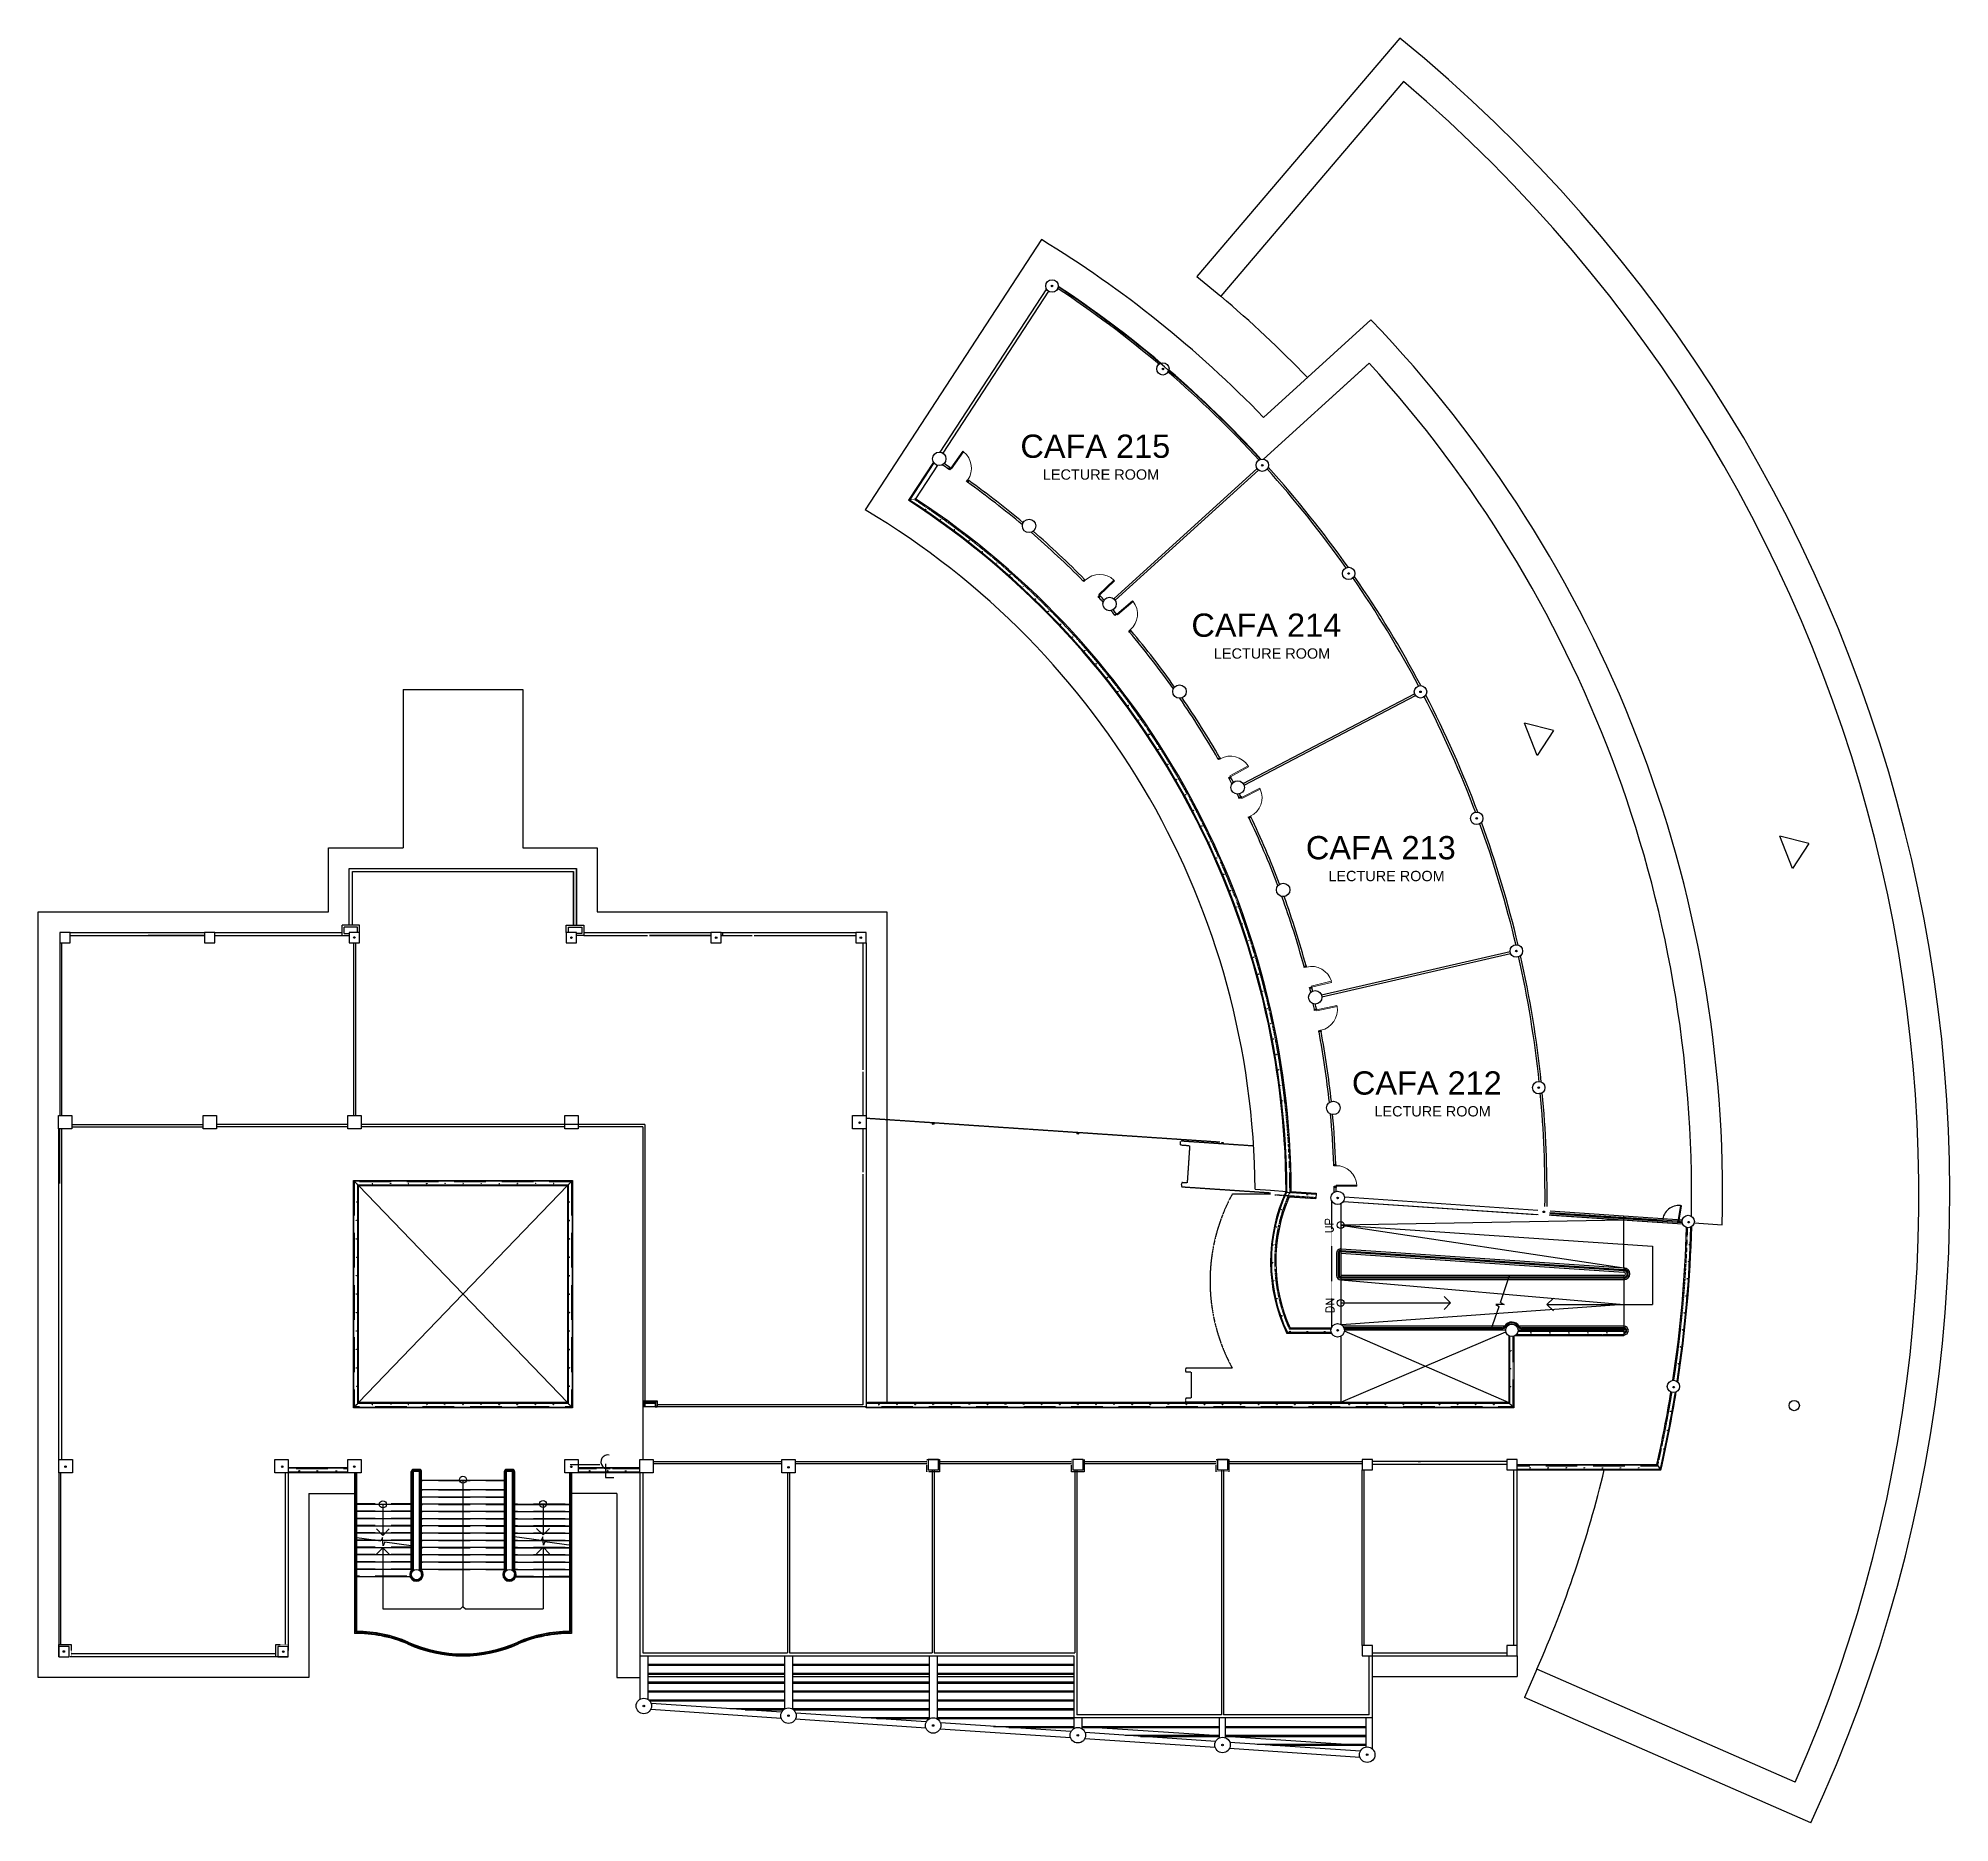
# Model space of a CAD drawing. Header units: millimetres. Extents: x -616979 to 2364082, y 43054 to 1637649.
# Drawn here: x -229490 to -137005, y 68673 to 155013 of the extents above; entities that cross this region are included whole.
import ezdxf

# ---------------------------------------------------------------- set-up
doc = ezdxf.new("R2010")
doc.units = ezdxf.units.MM
doc.linetypes.add('GROUND floor$0$HIDDEN', pattern=[0.375, 0.25, -0.125])
doc.linetypes.add('HIDDEN', pattern=[0.375, 0.25, -0.125])
for name, color, linetype in [('a-broken line', 8, 'HIDDEN'), ('a-columns', 7, 'Continuous'), ('a-labels', 7, 'Continuous'), ('a-line', 7, 'Continuous'), ('a-railing', 254, 'Continuous'), ('a-ramp', 253, 'Continuous'), ('a-shading device', 7, 'Continuous'), ('a-stair', 7, 'Continuous'), ('a-wall', 5, 'Continuous'), ('a-window', 8, 'Continuous'), ('RAMPSLOPE', 252, 'Continuous'), ('USC-DOOR-SKED', 7, 'Continuous')]:
    doc.layers.add(name, color=color, linetype=linetype)
doc.styles.add('-kitz', font='arial.ttf')
doc.styles.add('100scale@80cl', font='romans.shx', dxfattribs={"height": 0.2})
doc.styles.add('style1', font='arial.ttf')

msp = doc.modelspace()

# ---------------------------------------------------------------- texts
at = {"color": 5, "style": 'style1'}
for s, p in [('CAFA 215', (-181970.176, 134711.317)), ('CAFA 214', (-173696.208, 126052.937)), ('CAFA 213', (-168157.435, 115286.738)), ('CAFA 212', (-165929.603, 103903.427))]:
    msp.add_text(s, height=1125, dxfattribs=at).set_placement(p)
at = {"layer": 'a-labels', "style": '-kitz'}
for p in [(-180881.444, 133653.946), (-172607.475, 124995.566), (-167068.703, 114229.367), (-164840.871, 102846.056)]:
    msp.add_text('LECTURE ROOM', height=500, dxfattribs=at).set_placement(p)
at = {"layer": 'a-labels', "linetype": 'Continuous', "style": '100scale@80cl'}
for s, p in [('UP', (-166827.532, 97189.729)), ('DN', (-166796.798, 93331.2))]:
    msp.add_text(s, height=400, rotation=89.96656511, dxfattribs=at).set_placement(p)

# ---------------------------------------------------------------- linework, layer by layer
for points in [[(-185442.428, 134163.864), (-185383.796, 134245.679), (-185339.734, 134214.06), (-185398.089, 134132.852), (-185442.428, 134163.864)], [(-184573.276, 133561.569), (-184514.644, 133643.383), (-184470.582, 133611.764), (-184528.937, 133530.556), (-184573.276, 133561.569)], [(-178942.347, 128761.568), (-178868.9, 128830.392), (-178831.842, 128790.795), (-178904.9, 128722.512), (-178942.347, 128761.568)], [(-178214.626, 128001.32), (-178140.722, 128069.654), (-178103.929, 128029.81), (-178177.44, 127962.015), (-178214.626, 128001.32)], [(-177418.53, 127121.667), (-177341.952, 127186.99), (-177306.782, 127145.707), (-177382.946, 127080.906), (-177418.53, 127121.667)], [(-176728.672, 126320.403), (-176652.093, 126385.726), (-176616.924, 126344.443), (-176693.087, 126279.642), (-176728.672, 126320.403)], [(-172409.701, 120156.088), (-172321.241, 120204.11), (-172295.397, 120156.432), (-172383.342, 120108.834), (-172409.701, 120156.088)], [(-171897.795, 119236.573), (-171809.017, 119284.005), (-171783.491, 119236.156), (-171871.752, 119189.145), (-171897.795, 119236.573)], [(-171393.978, 118281.45), (-171303.815, 118326.194), (-171279.738, 118277.599), (-171369.372, 118233.261), (-171393.978, 118281.45)], [(-170928.633, 117332.051), (-170838.47, 117376.794), (-170814.394, 117328.199), (-170904.027, 117283.861), (-170928.633, 117332.051)], [(-168248.133, 110105.078), (-168150.093, 110127.873), (-168137.845, 110075.042), (-168235.276, 110052.52), (-168248.133, 110105.078)], [(-167986.552, 109085.466), (-167888.362, 109107.607), (-167876.467, 109054.695), (-167974.045, 109032.823), (-167986.552, 109085.466)], [(-167745.897, 108030.321), (-167647.521, 108051.619), (-167636.08, 107998.607), (-167733.843, 107977.573), (-167745.897, 108030.321)], [(-167535.062, 106994.184), (-167436.686, 107015.482), (-167425.245, 106962.47), (-167523.008, 106941.436), (-167535.062, 106994.184)], [(-166810.519, 100518.185), (-166709.866, 100518.658), (-166709.646, 100464.425), (-166809.645, 100464.084), (-166810.519, 100518.185)], [(-166789.322, 99465.921), (-166688.667, 99465.724), (-166688.809, 99411.491), (-166788.808, 99411.816), (-166789.322, 99465.921)]]:
    msp.add_lwpolyline(points)
at = {"layer": 'a-broken line', "color": 8, "linetype": 'HIDDEN', "ltscale": 2}
for p, q in [((-189443.669, 102768.762), (-172328.067, 101615.092)), ((-174230.001, 101453.144), (-174216.548, 101652.691)), ((-173781.02, 101422.876), (-174230.001, 101453.144)), ((-174215.417, 101669.469), (-170687.538, 101431.674)), ((-169865.287, 99081.114), (-171725.623, 99081.114)), ((-166470.948, 92210.957), (-166470.948, 89024.271)), ((-173965.288, 90674.442), (-173990.288, 90574.442)), ((-171725.623, 90674.442), (-173965.288, 90674.442)), ((-173990.288, 90574.442), (-173965.288, 90474.442)), ((-173715.287, 90474.442), (-173965.288, 90474.442)), ((-173715.287, 90474.442), (-173715.287, 89224.271)), ((-200240.287, 88799.271), (-200240.287, 86249.406)), ((-173965.288, 89224.271), (-173990.288, 89124.271)), ((-173990.288, 89124.271), (-173965.288, 89024.271)), ((-173715.287, 89224.271), (-173965.288, 89224.271)), ((-166470.948, 89024.271), (-173965.288, 89024.271))]:
    msp.add_line(p, q, dxfattribs=at)
at = {"layer": 'a-broken line', "linetype": 'GROUND floor$0$HIDDEN'}
msp.add_line((-166924.487, 98789.8), (-166924.487, 92615.245), dxfattribs=at)
at = {"layer": 'a-broken line', "color": 8, "linetype": 'HIDDEN', "ltscale": 2}
msp.add_lwpolyline([(-173781.02, 101422.876), (-173902.094, 99626.953), (-174152.659, 99643.845), (-174184.329, 99545.753), (-174166.111, 99444.298), (-169865.287, 99154.354)], dxfattribs=at)
msp.add_arc((-164007.203, 94877.778), 8788.746, 151.42795193, 208.57204807, dxfattribs=at)
at = {"layer": 'a-columns'}
for points in [[(-228440.287, 111749.271), (-228440.287, 111249.271), (-227940.287, 111249.271), (-227940.287, 111749.271)], [(-221440.287, 111749.271), (-221440.287, 111249.271), (-220940.287, 111249.271), (-220940.287, 111749.271)], [(-214440.287, 111749.271), (-214440.287, 111249.271), (-213940.287, 111249.271), (-213940.287, 111749.271)], [(-203940.287, 111749.271), (-203940.287, 111249.271), (-203440.287, 111249.271), (-203440.287, 111749.271)], [(-196440.287, 111749.271), (-196940.287, 111749.271), (-196940.287, 111249.271), (-196440.287, 111249.271)], [(-189940.287, 111749.271), (-189940.287, 111249.271), (-189440.287, 111249.271), (-189440.287, 111749.271)], [(-228515.287, 102899.271), (-227865.287, 102899.271), (-227865.287, 102249.271), (-228515.287, 102249.271)], [(-221515.287, 102899.271), (-220865.287, 102899.271), (-220865.287, 102249.271), (-221515.287, 102249.271)], [(-214515.287, 102899.271), (-213865.287, 102899.271), (-213865.287, 102249.271), (-214515.287, 102249.271)], [(-204015.287, 102899.271), (-203365.287, 102899.271), (-203365.287, 102249.271), (-204015.287, 102249.271)], [(-190090.287, 102899.442), (-189440.287, 102899.442), (-189440.287, 102249.442), (-190090.287, 102249.442)], [(-228490.287, 86249.406), (-227840.287, 86249.406), (-227840.287, 85599.406), (-228490.287, 85599.406)], [(-218040.287, 86249.101), (-217390.287, 86249.101), (-217390.287, 85599.101), (-218040.287, 85599.101)], [(-200390.287, 86249.101), (-199740.287, 86249.101), (-199740.287, 85599.101), (-200390.287, 85599.101)], [(-193515.287, 86249.101), (-192865.287, 86249.101), (-192865.287, 85599.101), (-193515.287, 85599.101)], [(-185940.287, 86249.101), (-186440.287, 86249.101), (-186440.287, 85749.101), (-185940.287, 85749.101)], [(-178940.287, 86249.101), (-179440.287, 86249.101), (-179440.287, 85749.101), (-178940.287, 85749.101)], [(-171940.287, 86249.101), (-172440.287, 86249.101), (-172440.287, 85749.101), (-171940.287, 85749.101)], [(-164940.287, 86249.101), (-165440.287, 86249.101), (-165440.287, 85749.101), (-164940.287, 85749.101)], [(-157940.287, 86249.101), (-158440.287, 86249.101), (-158440.287, 85749.101), (-157940.287, 85749.101)], [(-227990.287, 77199.271), (-228490.287, 77199.271), (-228490.287, 76699.271), (-227990.287, 76699.271)], [(-217390.287, 77199.271), (-217890.287, 77199.271), (-217890.287, 76699.271), (-217390.287, 76699.271)], [(-164940.287, 77249.271), (-165440.287, 77249.271), (-165440.287, 76749.271), (-164940.287, 76749.271)], [(-157940.287, 77249.271), (-158440.287, 77249.271), (-158440.287, 76749.271), (-157940.287, 76749.271)]]:
    msp.add_lwpolyline(points, close=True, dxfattribs=at)
at = {"layer": 'a-columns', "color": 0}
for points in [[(-214515.287, 86249.101), (-213865.287, 86249.101), (-213865.287, 85599.101), (-214515.287, 85599.101)], [(-204015.287, 86249.101), (-203365.287, 86249.101), (-203365.287, 85599.101), (-204015.287, 85599.101)]]:
    msp.add_lwpolyline(points, close=True, dxfattribs=at)
at = {"layer": 'a-columns', "linetype": 'HIDDEN'}
for points in [[(-186490.287, 86249.101), (-185890.287, 86249.101), (-185890.287, 85649.101), (-186490.287, 85649.101)], [(-179490.287, 86249.101), (-178890.287, 86249.101), (-178890.287, 85649.101), (-179490.287, 85649.101)], [(-172490.287, 86249.101), (-171890.287, 86249.101), (-171890.287, 85649.101), (-172490.287, 85649.101)], [(-228490.287, 77299.271), (-227890.287, 77299.271), (-227890.287, 76699.271), (-228490.287, 76699.271)], [(-217990.287, 77299.271), (-217390.287, 77299.271), (-217390.287, 76699.271), (-217990.287, 76699.271)]]:
    msp.add_lwpolyline(points, close=True, dxfattribs=at)
at = {"layer": 'a-columns'}
for centre, radius in [((-180440.562, 143025.727), 300), ((-175075.445, 139014.988), 300), ((-185895.784, 134664.152), 325), ((-170264.937, 134353.495), 300), ((-181551.353, 131416.436), 325), ((-166087.416, 129117.197), 300), ((-177656.02, 127641.768), 325), ((-174273.251, 123401.649), 325), ((-162610.944, 123391.408), 300), ((-171458.161, 118765.163), 325), ((-159892.165, 117269.419), 300), ((-169256.616, 113807.852), 325), ((-157975.375, 110850.975), 300), ((-167704.486, 108610.485), 325), ((-156891.805, 104240.652), 300), ((-166827.059, 103257.741), 325), ((-166620.948, 98905.944), 325), ((-149659.449, 97762.472), 300), ((-166620.948, 92499.271), 325), ((-158190.287, 92499.271), 300), ((-150375.031, 89784.354), 300), ((-144531.238, 88860.16), 250), ((-200190.287, 74324.271), 375), ((-193190.287, 73852.361), 375), ((-186190.287, 73380.451), 375), ((-179190.287, 72908.541), 375), ((-172190.287, 72436.631), 375), ((-165190.287, 71964.721), 375)]:
    msp.add_circle(centre, radius, dxfattribs=at)
at = {"layer": 'a-columns', "color": 0}
for centre in [(-211190.287, 80679.406), (-206690.287, 80679.406)]:
    msp.add_circle(centre, 250, dxfattribs=at)
at = {"layer": 'a-labels'}
for p, q in [((-166470.948, 97590.256), (-151384.617, 96563.088)), ((-151384.617, 96563.088), (-151384.617, 93749.101)), ((-158748.437, 93841.206), (-158306.696, 95149.101)), ((-166470.948, 93824.101), (-161152.577, 93824.101)), ((-161464.431, 94135.956), (-161152.577, 93824.101)), ((-161464.431, 93512.247), (-161152.577, 93824.101)), ((-159201.733, 92499.101), (-158809.954, 93659.069)), ((-158561.883, 93755.26), (-158969.924, 93742.942)), ((-158969.924, 93742.942), (-158809.954, 93659.069)), ((-158748.437, 93841.206), (-158561.883, 93755.26)), ((-156184.846, 94060.956), (-156496.701, 93749.101)), ((-156184.846, 93437.247), (-156496.701, 93749.101)), ((-156496.701, 93749.101), (-151384.617, 93749.101))]:
    msp.add_line(p, q, dxfattribs=at)
for centre in [(-166470.948, 97590.256), (-166470.948, 93824.101)]:
    msp.add_circle(centre, 169.578, dxfattribs=at)
at = {"layer": 'a-line'}
for p, q in [((-163609.082, 155012.915), (-173430.761, 143488.578)), ((-163428.268, 152912.558), (-172274.391, 142532.898)), ((-173430.761, 143488.578), (-172274.391, 142532.898)), ((-165095.583, 139284.109), (-167055.438, 137504.395)), ((-213990.287, 88999.298), (-203890.339, 99499.834)), ((-203890.313, 88999.298), (-213990.287, 99499.271)), ((-156977.132, 76106.062), (-157578.224, 74731.767)), ((-144482.166, 70640.984), (-156977.132, 76106.062)), ((-143726.115, 68673.098), (-157578.224, 74731.767))]:
    msp.add_line(p, q, dxfattribs=at)
at = {"layer": 'a-line', "color": 8}
for p, q in [((-180948.302, 145267.193), (-189479.744, 132190.494)), ((-165010.3, 141387.712), (-170207.175, 136668.511)), ((-211831.953, 123499.271), (-211831.953, 115849.271)), ((-211831.953, 123499.271), (-206048.62, 123499.271)), ((-206048.62, 123499.271), (-206048.62, 115849.271)), ((-215440.287, 112749.271), (-215440.287, 115849.271)), ((-215440.287, 115849.271), (-211831.953, 115849.271)), ((-206048.62, 115849.271), (-202440.287, 115849.271)), ((-202440.287, 115849.271), (-202440.287, 112749.271)), ((-202440.287, 112749.271), (-188440.287, 112749.271)), ((-188440.287, 112749.271), (-188440.287, 88999.272)), ((-149367.678, 97692.688), (-148012.729, 97601.343)), ((-166470.948, 89024.271), (-158479.338, 92418.966)), ((-166297.487, 92467.68), (-158340.287, 88999.271)), ((-158340.287, 92239.464), (-158340.287, 88999.271)), ((-158340.287, 88999.271), (-189365.287, 88999.271)), ((-202049.577, 86034.365), (-202049.577, 85378.678)), ((-203755.842, 85999.101), (-202317.079, 85999.101)), ((-202049.577, 85378.678), (-201638.979, 85378.678)), ((-216390.287, 84599.271), (-216390.287, 75699.271)), ((-216390.287, 84599.271), (-214190.287, 84599.271)), ((-201490.287, 84599.271), (-203690.287, 84599.271)), ((-201490.287, 84599.271), (-201490.287, 75699.271)), ((-157940.287, 76749.271), (-157940.287, 75749.271)), ((-216390.287, 75699.271), (-229490.287, 75699.271)), ((-201490.287, 75699.271), (-200390.287, 75699.271)), ((-164940.287, 75749.271), (-157940.287, 75749.271))]:
    msp.add_line(p, q, dxfattribs=at)
msp.add_lwpolyline([(-229490.287, 75699.271), (-229490.287, 112749.271), (-215440.287, 112749.271)], dxfattribs=at)
at = {"layer": 'a-line'}
for radius, start, end in [(72110.798, 335.06515321, 50.87164645), (70610.798, 336.25456373, 49.68223593), (56972.976, 43.92681752, 49.71137127), (56972.976, 336.22542839, 346.47422227)]:
    msp.add_arc((-209115.305, 99074.101), radius, start, end, dxfattribs=at)
at = {"layer": 'a-line', "color": 8}
for centre, radius, start, end in [((-209115.287, 99074.101), 54103.427, 44.01621317, 58.6265741), ((-209115.287, 99074.101), 61120.304, 358.61926448, 43.81248257), ((-209115.287, 99074.101), 38500, 0.37431445, 59.33523121), ((-201924.256, 86132.417), 339.026, 80.24409592, 287.13292593)]:
    msp.add_arc(centre, radius, start, end, dxfattribs=at)
at = {"layer": 'a-railing'}
for p, q in [((-186158.819, 134473.266), (-187335.513, 132666.755)), ((-185985.033, 134351.647), (-187041.567, 132731.031)), ((-187355.514, 132637.657), (-187355.569, 132637.573)), ((-187177.933, 132521.859), (-187177.976, 132521.794)), ((-228452.787, 99599.271), (-228452.787, 102249.271)), ((-214027.787, 99536.771), (-214240.287, 99749.271)), ((-203852.787, 99536.771), (-203640.287, 99749.271)), ((-169094.865, 99185.542), (-167665.9, 99089.145)), ((-168959.126, 98963.347), (-167680.193, 98877.126)), ((-168862.645, 99207.591), (-167663.378, 99126.56)), ((-167663.378, 99126.56), (-167680.193, 98877.126)), ((-166595.948, 96239.646), (-166595.948, 95149.101)), ((-166545.948, 96239.631), (-166545.948, 95149.101)), ((-166465.904, 96314.476), (-152768.963, 95391.087)), ((-166462.541, 96364.363), (-152768.963, 95441.2)), ((-152768.963, 95074.101), (-166470.948, 95074.101)), ((-152768.963, 95024.101), (-166470.948, 95024.101)), ((-166942.079, 92549.271), (-168951.329, 92549.271)), ((-166930.181, 92599.271), (-168919.357, 92599.271)), ((-158536.697, 92699.271), (-166364.775, 92699.271)), ((-158682.772, 92624.271), (-166320.948, 92624.271)), ((-158683.777, 92574.271), (-166304.721, 92574.271)), ((-158490.287, 92499.271), (-166295.948, 92499.271)), ((-152768.963, 92624.271), (-157697.802, 92624.271)), ((-152768.963, 92574.271), (-157696.796, 92574.271)), ((-166909.262, 92349.271), (-169077.938, 92349.271)), ((-158302.787, 92221.164), (-158302.787, 88961.771)), ((-158090.287, 92216.429), (-158090.287, 88749.271)), ((-152768.963, 92224.271), (-158070.391, 92224.271)), ((-152768.963, 92436.771), (-157896.869, 92436.771)), ((-152768.963, 92436.771), (-152768.963, 92224.271)), ((-214027.787, 88961.771), (-214240.287, 88749.271)), ((-203852.787, 88961.771), (-203640.287, 88749.271)), ((-158302.787, 88961.771), (-189440.287, 88961.771)), ((-189440.287, 88749.271), (-189440.287, 88799.271)), ((-158302.787, 88961.771), (-158090.287, 88749.271)), ((-158090.287, 88749.271), (-189440.287, 88749.271)), ((-214515.287, 85849.101), (-217390.287, 85849.101)), ((-214515.287, 85636.601), (-217390.287, 85636.601)), ((-200390.287, 85849.101), (-203365.287, 85849.101)), ((-200390.287, 85636.601), (-203365.287, 85636.601)), ((-157940.287, 85999.101), (-151176.988, 85999.101)), ((-157940.287, 85786.601), (-151007.347, 85786.601)), ((-157940.287, 85749.101), (-150977.462, 85749.101))]:
    msp.add_line(p, q, dxfattribs=at)
at = {"layer": 'a-railing', "color": 2, "linetype": 'HIDDEN'}
msp.add_line((-187041.567, 132731.031), (-187384.051, 132656.141), dxfattribs=at)
at = {"layer": 'a-railing', "linetype": 'HIDDEN'}
for p, q in [((-158140.287, 92203.467), (-158140.287, 88799.271)), ((-158140.287, 88799.271), (-189440.287, 88799.271)), ((-214515.287, 85799.101), (-217390.287, 85799.101)), ((-200390.287, 85799.101), (-203365.287, 85799.101)), ((-157940.287, 85949.101), (-151137.028, 85949.101))]:
    msp.add_line(p, q, dxfattribs=at)
at = {"layer": 'a-railing', "linetype": 'HIDDEN', "ltscale": 1.5}
msp.add_line((-152768.963, 92274.271), (-157991.855, 92274.271), dxfattribs=at)
at = {"layer": 'a-railing', "color": 0}
for p, q in [((-211415.287, 85669.406), (-211415.287, 80924.768)), ((-211365.287, 85669.406), (-211365.287, 80923.875)), ((-211040.287, 85744.406), (-211340.287, 85744.406)), ((-211040.287, 85694.406), (-211340.287, 85694.406)), ((-211015.287, 85669.406), (-211015.287, 80923.875)), ((-210965.287, 85669.406), (-210965.287, 80924.768)), ((-206915.287, 80924.768), (-206915.287, 85669.406)), ((-206865.287, 80928.553), (-206865.287, 85669.406)), ((-206540.287, 85744.397), (-206840.287, 85744.406)), ((-206540.287, 85694.397), (-206840.287, 85694.406)), ((-206515.287, 80923.875), (-206515.287, 85669.406)), ((-206465.287, 80924.768), (-206465.287, 85669.406))]:
    msp.add_line(p, q, dxfattribs=at)
at = {"layer": 'a-railing', "color": 8}
msp.add_line((-151176.988, 85999.101), (-151007.347, 85786.601), dxfattribs=at)
at = {"layer": 'a-railing'}
for points in [[(-214240.287, 99749.271), (-203640.287, 99749.271), (-203640.287, 88749.271), (-214240.287, 88749.271)], [(-214027.787, 99536.771), (-203852.787, 99536.771), (-203852.787, 88961.771), (-214027.787, 88961.771)], [(-213990.287, 99499.271), (-203890.287, 99499.271), (-203890.287, 88999.271), (-213990.287, 88999.271)]]:
    msp.add_lwpolyline(points, close=True, dxfattribs=at)
at = {"layer": 'a-railing', "linetype": 'HIDDEN'}
msp.add_lwpolyline([(-214190.287, 99699.271), (-203690.287, 99699.271), (-203690.287, 88799.271), (-214190.287, 88799.271)], close=True, dxfattribs=at)
at = {"layer": 'a-railing'}
for centre in [(-180440.562, 143025.557), (-175075.445, 139014.818), (-170264.937, 134353.325), (-166087.416, 129117.026), (-162610.944, 123391.238), (-159892.165, 117269.249), (-214198.25, 111505.726), (-203691.746, 111497.084), (-196688.882, 111501.213), (-189691.352, 111493.932), (-157975.375, 110850.805), (-156891.805, 104240.481), (-189748.994, 102543.624), (-186190.287, 102499.442), (-179190.287, 102027.872), (-172190.287, 101555.621), (-166620.948, 98905.944), (-156643.596, 98233.143), (-149641.048, 97729.626), (-166620.948, 92499.271), (-150359.749, 89749.939), (-228170.633, 85902.413), (-217685.446, 85898.311), (-193187.76, 85871.428), (-228251.858, 76959.751), (-217636.31, 76952.057), (-200190.287, 74324.101), (-193190.287, 73852.191), (-186190.287, 73380.281), (-179190.287, 72908.371), (-172190.287, 72436.461), (-165190.287, 71964.721)]:
    msp.add_circle(centre, 37.5, dxfattribs=at)
at = {"layer": 'a-railing', "linetype": 'HIDDEN', "ltscale": 0.058}
for centre in [(-186550.956, 132223.178), (-185845.338, 131731.721), (-185150.42, 131225.246), (-184466.679, 130704.089), (-183794.115, 130168.285), (-183133.196, 129618.183), (-182484.223, 129054.036), (-181847.497, 128476.102), (-181223.31, 127884.648), (-180611.948, 127279.946), (-180013.694, 126662.274), (-179428.821, 126031.916), (-178861.701, 125393.877), (-178308.292, 124743.91), (-177768.844, 124082.31), (-177243.601, 123409.378), (-176732.802, 122725.416), (-176236.678, 122030.737), (-175755.455, 121325.654), (-175289.349, 120610.487), (-174838.572, 119885.56), (-174403.329, 119151.202), (-173983.816, 118407.746), (-173580.225, 117655.527), (-173192.737, 116894.888), (-172821.529, 116126.173), (-172466.768, 115349.731), (-172128.616, 114565.912), (-171807.225, 113775.073), (-171502.742, 112977.572), (-171215.304, 112173.77), (-170945.041, 111364.031), (-170692.077, 110548.723), (-170456.525, 109728.215), (-170238.492, 108902.878), (-170038.078, 108073.088), (-169875.186, 107333.916), (-169726.275, 106591.8), (-169591.398, 105847.007), (-169470.603, 105099.8), (-169363.932, 104350.447), (-169271.424, 103599.214), (-214090.287, 99599.271), (-213315.26, 99599.817), (-212440.273, 99599.708), (-211565.287, 99599.599), (-210690.287, 99599.489), (-209815.3, 99599.38), (-208940.3, 99599.271), (-208065.3, 99599.271), (-207190.313, 99599.271), (-206315.313, 99599.271), (-205440.326, 99599.271), (-204565.339, 99599.271), (-203790.287, 99599.271), (-214090.287, 98707.605), (-203790.287, 98707.605), (-214090.287, 97815.938), (-203790.287, 97815.938), (-214090.287, 96924.271), (-203790.287, 96924.271), (-214090.287, 96032.605), (-203790.287, 96032.605), (-159701.677, 95883.517), (-158835.928, 95825.152), (-157970.179, 95766.787), (-157104.43, 95708.422), (-156238.68, 95650.057), (-155372.931, 95591.692), (-154507.182, 95533.327), (-153641.433, 95474.962), (-152768.963, 95416.483), (-214090.287, 95140.938), (-203790.287, 95140.938), (-159694.956, 95049.101), (-158829.207, 95049.101), (-157963.457, 95049.101), (-157097.708, 95049.101), (-156231.959, 95049.101), (-155366.21, 95049.101), (-154500.461, 95049.101), (-153634.712, 95049.101), (-152768.963, 95049.101), (-214090.287, 94249.271), (-203790.287, 94249.271), (-214090.287, 93357.605), (-203790.287, 93357.605), (-157097.708, 92599.271), (-156231.959, 92599.271), (-155366.21, 92599.271), (-154500.461, 92599.271), (-153634.712, 92599.271), (-152768.963, 92599.271), (-214090.287, 92465.938), (-214090.287, 91574.271), (-203790.287, 92465.938), (-203790.287, 91574.271), (-157270.066, 92374.442), (-156349.845, 92374.442), (-155429.625, 92374.442), (-154509.404, 92374.442), (-153589.183, 92374.442), (-214090.287, 90682.605), (-203790.287, 90682.605), (-214090.287, 89790.938), (-203790.287, 89790.938), (-214090.287, 88899.271), (-213315.26, 88899.817), (-212440.273, 88899.708), (-211565.287, 88899.598), (-210690.287, 88899.489), (-209815.3, 88899.38), (-208940.3, 88899.271), (-208065.3, 88899.271), (-207190.313, 88899.271), (-206315.313, 88899.271), (-205440.326, 88899.271), (-204565.339, 88899.271), (-203790.287, 88899.271), (-216865.287, 85699.101), (-215990.287, 85699.101), (-201940.287, 85699.101), (-201065.287, 85699.101)]:
    msp.add_circle(centre, 12.5, dxfattribs=at)
at = {"layer": 'a-railing', "color": 8, "linetype": 'HIDDEN', "ltscale": 0.058}
for centre in [(-149619.611, 96643.506), (-149659.118, 95817.234), (-149710.099, 94991.59), (-149772.545, 94166.734), (-149931.782, 92520.022), (-149846.444, 93342.825), (-150028.541, 91698.484), (-158240.287, 91505.521), (-158240.287, 90636.771), (-150136.704, 90878.37), (-158240.287, 89768.021), (-188815.287, 88899.271), (-187940.287, 88899.271), (-187065.287, 88899.271), (-186190.287, 88899.271), (-185315.287, 88899.271), (-184440.287, 88899.271), (-183565.287, 88899.271), (-182690.287, 88899.271), (-181815.287, 88899.271), (-180940.287, 88899.271), (-180065.287, 88899.271), (-179190.287, 88899.271), (-178315.287, 88899.271), (-177440.287, 88899.271), (-176565.287, 88899.271), (-175690.287, 88899.271), (-174815.287, 88899.271), (-173940.287, 88899.271), (-173065.287, 88899.271), (-172190.287, 88899.271), (-171315.287, 88899.271), (-170440.287, 88899.271), (-169565.287, 88899.271), (-168690.287, 88899.271), (-167815.287, 88899.271), (-166940.287, 88899.271), (-166065.287, 88899.271), (-165190.287, 88899.271), (-164315.287, 88899.271), (-163440.287, 88899.271), (-162565.287, 88899.271), (-161690.287, 88899.271), (-160815.287, 88899.271), (-159940.287, 88899.271), (-159065.287, 88899.271), (-158240.287, 88899.271), (-150503.348, 88572.487), (-150673.83, 87661.856), (-150858.459, 86753.987), (-157315.287, 85849.101), (-156440.287, 85849.101), (-155565.287, 85849.101), (-154690.287, 85849.101), (-153815.287, 85849.101), (-152940.287, 85849.101), (-152065.287, 85849.101), (-151057.19, 85849.101)]:
    msp.add_circle(centre, 12.5, dxfattribs=at)
at = {"layer": 'a-railing', "color": 0, "linetype": 'HIDDEN', "ltscale": 0.058}
for centre in [(-215065.287, 85699.101), (-202815.287, 85699.101)]:
    msp.add_circle(centre, 12.5, dxfattribs=at)
at = {"layer": 'a-railing', "color": 0}
for centre in [(-214199.896, 85905.796), (-203692.308, 85895.975)]:
    msp.add_circle(centre, 37.5, dxfattribs=at)
at = {"layer": 'a-railing'}
for centre, radius, start, end in [((-209115.287, 99074.101), 40000, 0.21537467, 57.0927362), ((-209115.287, 99074.101), 40000, 3.40999196, 57.0927362), ((-209106.148, 99076.451), 40028.353, 0.20823924, 57.05181569), ((-209050.554, 99105.401), 40188.039, 0.14569119, 56.79404519), ((-161794.333, 95826.835), 8071.206, 155.10501811, 205.52218403), ((-161780.263, 95829.592), 8047.72, 155.06890557, 205.32807191), ((-161785.323, 95826.013), 7829.835, 156.37870101, 204.33735605), ((-209115.287, 99074.101), 59395.304, 351.29315652, 358.45619805), ((-209115.287, 99074.101), 59607.804, 351.26971543, 358.47963915), ((-209115.287, 99074.101), 59645.304, 351.24754261, 358.50181196), ((-166470.948, 96239.646), 125, 86.14319901, 180), ((-166470.948, 96239.646), 75, 86.14319901, 180.01141982), ((-152768.963, 95232.509), 208.691, 267.00190434, 90), ((-152768.963, 95232.509), 158.578, 267.33002734, 90), ((-166470.948, 95149.101), 125, 180, 270), ((-166470.948, 95149.101), 74.998, 180, 270), ((-158675.625, 92790.136), 216.018, 267.83705541, 330.98377436), ((-158675.625, 92790.136), 166.018, 267.53270178, 331.40479754), ((-158190.287, 92499.271), 400, 29.96372211, 148.09502037), ((-158190.287, 92499.271), 350, 32.11807003, 147.88192997), ((-157704.949, 92790.136), 216.018, 209.01622564, 272.1629446), ((-157704.949, 92790.136), 166.018, 213.27349928, 272.46729823), ((-152768.963, 92486.771), 137.5, 270, 90), ((-152768.963, 92486.771), 87.5, 270, 90), ((-209115.287, 99074.101), 59395.304, 347.28302305, 350.73309747), ((-209115.287, 99074.101), 59607.804, 347.11967106, 350.75653857), ((-209115.287, 99074.101), 59645.304, 347.0909541, 350.77871138)]:
    msp.add_arc(centre, radius, start, end, dxfattribs=at)
at = {"layer": 'a-railing', "linetype": 'HIDDEN'}
for centre, radius, start, end in [((-209042.322, 99112.974), 40117.195, 0.13509006, 56.79795507), ((-161676.792, 95849.962), 7988.332, 155.1456563, 204.40531602), ((-209115.287, 99074.101), 59445.304, 351.30121307, 358.44814151), ((-209115.287, 99074.101), 59445.304, 347.24449174, 350.72504093)]:
    msp.add_arc(centre, radius, start, end, dxfattribs=at)
at = {"layer": 'a-railing', "color": 0}
for centre, radius, start, end in [((-211340.287, 85669.406), 75, 90, 180), ((-211340.287, 85669.406), 25, 90, 180), ((-211040.287, 85669.406), 75, 0, 90), ((-211040.287, 85669.406), 25, 0, 90), ((-206840.287, 85669.406), 75, 90, 180), ((-206840.287, 85669.406), 25, 90, 180), ((-206540.287, 85669.397), 75, 0, 90), ((-206540.287, 85669.397), 25, 0, 90), ((-211190.287, 80679.406), 325, 135.19990546, 43.13597737), ((-211190.287, 80679.406), 275, 134.565364, 45.434636), ((-211446.15, 80926.214), 30.897, 324.8183663, 357.31826778), ((-211446.15, 80926.214), 80.897, 321.02327589, 1.65706886), ((-210934.424, 80926.214), 80.897, 178.34293117, 218.97672411), ((-210934.424, 80926.214), 30.897, 177.31826785, 232.7544382), ((-206690.287, 80679.406), 325, 135.19990546, 43.13597737), ((-206690.287, 80679.406), 275, 134.565364, 45.434636), ((-206946.15, 80926.214), 80.897, 321.02327589, 1.65706444), ((-206434.424, 80926.214), 80.897, 178.34293117, 218.97672411), ((-206434.424, 80926.214), 30.897, 177.31826785, 232.7544382)]:
    msp.add_arc(centre, radius, start, end, dxfattribs=at)
at = {"layer": 'a-ramp', "color": 8}
for p, q in [((-169865.287, 99275.003), (-169078.06, 99221.932)), ((-166343.377, 98736.89), (-157023.655, 98108.595)), ((-156935.367, 98303.097), (-166297.182, 98934.23)), ((-149954.309, 97707.18), (-156358.824, 98138.945)), ((-149959.41, 97757.637), (-156346.998, 98188.261)), ((-149951.22, 97832.255), (-156345.098, 98263.303)), ((-156302.146, 98157.993), (-150955.982, 97799.711)), ((-149928.757, 97630.287), (-156277.113, 98058.266)), ((-152768.963, 97947.045), (-152768.963, 98022.215)), ((-152768.963, 97821.761), (-152768.963, 97896.932)), ((-158413.893, 92699.271), (-158477.515, 92699.271)), ((-157903.058, 92699.271), (-157966.68, 92699.271)), ((-166925.856, 92386.771), (-169054.381, 92386.771))]:
    msp.add_line(p, q, dxfattribs=at)
at = {"layer": 'a-ramp', "color": 8, "linetype": 'HIDDEN', "ltscale": 1.5}
msp.add_line((-169665.287, 99061.066), (-167676.83, 98927.013), dxfattribs=at)
at = {"layer": 'a-ramp', "color": 8}
msp.add_lwpolyline([(-150108.259, 97737.506), (-149978.86, 98526.972), (-150028.202, 98535.059), (-150157.601, 97745.594)], close=True, dxfattribs=at)
at = {"layer": 'a-ramp', "color": 8, "linetype": 'HIDDEN', "ltscale": 0.058}
for centre in [(-168927.389, 99111.547), (-168089.49, 99055.06), (-169336.3, 98335.568), (-169336.3, 98335.568), (-169575.11, 97496.769), (-169718.693, 96636.538), (-169765.287, 95765.651), (-169714.207, 94895.014), (-169566.192, 94035.535), (-169323.064, 93197.978), (-165755.199, 92599.271), (-164889.45, 92599.271), (-164023.701, 92599.271), (-163157.952, 92599.271), (-162292.203, 92599.271), (-161426.454, 92599.271), (-160560.705, 92599.271), (-159694.956, 92599.271), (-158829.207, 92599.271), (-168925.487, 92449.271), (-168085.687, 92449.271), (-167245.887, 92449.271)]:
    msp.add_circle(centre, 12.5, dxfattribs=at)
at = {"layer": 'a-ramp', "color": 8}
for centre in [(-156326.927, 98161.89), (-155538.408, 98106.81), (-154774.671, 98055.626), (-154010.933, 98004.443), (-153247.195, 97953.26), (-152483.458, 97902.077), (-151719.72, 97850.894), (-150931.038, 97798.039), (-150082.966, 97740.853)]:
    msp.add_circle(centre, 25, dxfattribs=at)
msp.add_arc((-150105.597, 97735.912), 802.886, 84.4683422, 174.49225954, dxfattribs=at)
at = {"layer": 'a-shading device', "color": 8}
for p, q in [((-170202.094, 134646.839), (-165095.565, 139284.109)), ((-156171.985, 121517.984), (-157576.042, 121870.433)), ((-156968.906, 120309.467), (-157576.042, 121870.433)), ((-156171.985, 121517.984), (-156968.906, 120309.467)), ((-143815.936, 116047.204), (-145219.993, 116399.652)), ((-144612.856, 114838.686), (-145219.993, 116399.652)), ((-143815.936, 116047.204), (-144612.856, 114838.686)), ((-170616.108, 99325.621), (-169865.287, 99275.003)), ((-200390.287, 76749.271), (-200390.287, 74641.486)), ((-199990.287, 76749.271), (-199990.287, 74641.486)), ((-199990.287, 76344.271), (-193390.287, 76344.271)), ((-199990.287, 76294.271), (-193390.287, 76294.271)), ((-199990.287, 75914.271), (-193390.287, 75914.271)), ((-199990.287, 75864.271), (-193390.287, 75864.271)), ((-193390.287, 76749.271), (-193390.287, 74169.576)), ((-192990.287, 76749.271), (-192990.287, 74169.576)), ((-192990.287, 76344.271), (-186390.287, 76344.271)), ((-192990.287, 76294.271), (-186390.287, 76294.271)), ((-192990.287, 75914.271), (-186390.287, 75914.271)), ((-192990.287, 75864.271), (-186390.287, 75864.271)), ((-186390.287, 76749.271), (-186390.287, 73697.666)), ((-185990.287, 76749.271), (-185990.287, 73697.666)), ((-185990.287, 76344.271), (-179390.287, 76344.271)), ((-185990.287, 76294.271), (-179390.287, 76294.271)), ((-185990.287, 75914.271), (-179390.287, 75914.271)), ((-185990.287, 75864.271), (-179390.287, 75864.271)), ((-199990.287, 75749.271), (-193390.287, 75749.271)), ((-199990.287, 75484.271), (-193390.287, 75484.271)), ((-199990.287, 75434.271), (-193390.287, 75434.271)), ((-199990.287, 75054.271), (-193390.287, 75054.271)), ((-199990.287, 75004.271), (-193390.287, 75004.271)), ((-192990.287, 75749.271), (-186390.287, 75749.271)), ((-192990.287, 75484.271), (-186390.287, 75484.271)), ((-192990.287, 75434.271), (-186390.287, 75434.271)), ((-192990.287, 75054.271), (-186390.287, 75054.271)), ((-192990.287, 75004.271), (-186390.287, 75004.271)), ((-185990.287, 75749.271), (-179390.287, 75749.271)), ((-185990.287, 75484.271), (-179390.287, 75484.271)), ((-185990.287, 75434.271), (-179390.287, 75434.271)), ((-185990.287, 75054.271), (-179390.287, 75054.271)), ((-185990.287, 75004.271), (-179390.287, 75004.271)), ((-199965.287, 74624.271), (-193390.287, 74624.271)), ((-199910.778, 74574.271), (-193390.287, 74574.271)), ((-193543.291, 73725.819), (-199857.461, 74151.493)), ((-193523.112, 74025.14), (-199837.282, 74450.814)), ((-196031.903, 74194.271), (-193344.308, 74194.271)), ((-195290.236, 74144.271), (-193425.687, 74144.271)), ((-193036.266, 74194.271), (-192990.287, 74194.271)), ((-192990.287, 74624.271), (-186390.287, 74624.271)), ((-192990.287, 74574.271), (-186390.287, 74574.271)), ((-192954.886, 74194.271), (-186390.287, 74194.271)), ((-192954.886, 74144.271), (-186390.287, 74144.271)), ((-185990.287, 74624.271), (-179390.287, 74624.271)), ((-185990.287, 74574.271), (-179390.287, 74574.271)), ((-185990.287, 74194.271), (-179390.287, 74194.271)), ((-185990.287, 74144.271), (-179390.287, 74144.271)), ((-186543.291, 73253.909), (-192857.461, 73679.583)), ((-186523.112, 73553.229), (-192837.282, 73978.904)), ((-189653.57, 73764.271), (-186390.287, 73764.271)), ((-188911.903, 73714.271), (-186390.287, 73714.271)), ((-185990.287, 73764.271), (-179390.287, 73764.271)), ((-185990.287, 73714.271), (-179390.287, 73714.271)), ((-179543.291, 72781.999), (-185857.461, 73207.673)), ((-179523.112, 73081.319), (-185837.282, 73506.994)), ((-183275.236, 73334.271), (-179390.287, 73334.271)), ((-182533.57, 73284.271), (-179390.287, 73284.271)), ((-179390.287, 73749.271), (-179390.287, 73225.756)), ((-178990.287, 73749.271), (-178990.287, 73225.756)), ((-178990.287, 73334.271), (-172340.287, 73334.271)), ((-172340.287, 72873.991), (-178990.287, 73322.305)), ((-178990.287, 73284.271), (-172340.287, 73284.271)), ((-172340.287, 72780.324), (-172340.287, 73749.271)), ((-172040.287, 72780.324), (-172040.287, 73749.271)), ((-172040.287, 73334.271), (-165240.287, 73334.271)), ((-172040.287, 73284.271), (-165240.287, 73284.271)), ((-165240.287, 72336.373), (-165240.287, 73749.271)), ((-164940.287, 72244.229), (-164940.287, 73749.271)), ((-172543.291, 72310.089), (-178857.461, 72735.763)), ((-172523.112, 72609.409), (-178837.282, 73035.084)), ((-176896.903, 72904.271), (-172340.287, 72904.271)), ((-176155.236, 72854.271), (-172340.287, 72854.271)), ((-172040.287, 72904.271), (-165240.287, 72904.271)), ((-172040.287, 72854.271), (-165240.287, 72854.271)), ((-165240.287, 72395.339), (-172040.287, 72853.766)), ((-165543.291, 71838.178), (-171857.461, 72263.853)), ((-165523.112, 72137.499), (-171837.282, 72563.173)), ((-170518.57, 72474.271), (-165240.287, 72474.271)), ((-169776.903, 72424.271), (-165240.287, 72424.271))]:
    msp.add_line(p, q, dxfattribs=at)
for radius, start, end in [(52603.427, 42.53905881, 56.5815467), (59620.304, 358.98622049, 42.41027413)]:
    msp.add_arc((-209115.287, 99074.101), radius, start, end, dxfattribs=at)
at = {"layer": 'a-stair'}
msp.add_line((-214515.287, 85599.101), (-217390.287, 85599.235), dxfattribs=at)
at = {"layer": 'a-stair', "color": 0}
for p, q in [((-211440.287, 80887.071), (-211440.287, 85669.406)), ((-211040.287, 85769.406), (-211340.287, 85769.406)), ((-211040.287, 85669.406), (-211340.287, 85669.406)), ((-211340.287, 80879.406), (-211340.287, 85669.406)), ((-211040.287, 80879.406), (-211040.287, 85669.406)), ((-210940.287, 80887.071), (-210940.287, 85669.406)), ((-210940.287, 85249.406), (-206940.287, 85249.406)), ((-206940.287, 85669.406), (-206940.287, 80887.071)), ((-206540.287, 85769.397), (-206840.287, 85769.406)), ((-206540.287, 85669.397), (-206840.287, 85669.406)), ((-206840.287, 80879.406), (-206840.287, 85669.406)), ((-206540.287, 80879.406), (-206540.287, 85669.406)), ((-206440.287, 85669.397), (-206440.287, 80887.071)), ((-210940.287, 84799.406), (-206940.287, 84799.406)), ((-210940.287, 84449.406), (-206940.287, 84449.406)), ((-211440.287, 84079.406), (-214090.287, 84079.406)), ((-211440.287, 83729.406), (-214090.287, 83729.406)), ((-211440.287, 83379.406), (-214090.287, 83379.406)), ((-212815.287, 84079.406), (-212815.287, 82579.406)), ((-210940.287, 84099.406), (-206940.287, 84099.406)), ((-210940.287, 83749.406), (-206940.287, 83749.406)), ((-210940.287, 83399.406), (-206940.287, 83399.406)), ((-206440.287, 84079.406), (-203790.287, 84079.406)), ((-206440.287, 83729.406), (-203790.287, 83729.406)), ((-206440.287, 83379.406), (-203790.287, 83379.406)), ((-205065.287, 84099.951), (-205065.287, 82599.951)), ((-214190.287, 82496.437), (-212907.278, 82319.203)), ((-211440.287, 83029.406), (-214090.287, 83029.406)), ((-211440.287, 82679.406), (-214090.287, 82679.406)), ((-211440.287, 82329.406), (-214090.287, 82329.406)), ((-213127.141, 82891.26), (-212815.287, 82579.406)), ((-212830.968, 82482.916), (-212907.278, 82319.203)), ((-212799.606, 82075.895), (-212830.968, 82482.916)), ((-212503.432, 82891.26), (-212815.287, 82579.406)), ((-210940.287, 83049.406), (-206940.287, 83049.406)), ((-210940.287, 82699.406), (-206940.287, 82699.406)), ((-210940.287, 82349.406), (-206940.287, 82349.406)), ((-206440.287, 83029.406), (-203790.287, 83029.406)), ((-206440.287, 82679.406), (-203790.287, 82679.406)), ((-206440.287, 82516.982), (-205157.278, 82339.748)), ((-206440.287, 82329.406), (-203790.287, 82329.406)), ((-205377.141, 82911.806), (-205065.287, 82599.951)), ((-205080.968, 82503.461), (-205157.278, 82339.748)), ((-205049.606, 82096.441), (-205080.968, 82503.461)), ((-204753.432, 82911.806), (-205065.287, 82599.951)), ((-211440.287, 81979.406), (-214090.287, 81979.406)), ((-211440.287, 81629.406), (-214090.287, 81629.406)), ((-213127.141, 81667.551), (-212815.287, 81979.406)), ((-212503.432, 81667.551), (-212815.287, 81979.406)), ((-212722.466, 82266.26), (-212799.606, 82075.895)), ((-212722.466, 82266.26), (-211440.287, 82089.224)), ((-210940.287, 81999.406), (-206940.287, 81999.406)), ((-210940.287, 81649.406), (-206940.287, 81649.406)), ((-206440.287, 81979.406), (-203790.287, 81979.406)), ((-206440.287, 81629.406), (-203790.287, 81629.406)), ((-205377.141, 81688.096), (-205065.287, 81999.951)), ((-204753.432, 81688.096), (-205065.287, 81999.951)), ((-204972.466, 82286.805), (-205049.606, 82096.441)), ((-204972.466, 82286.805), (-203690.287, 82109.77)), ((-211440.287, 81279.406), (-214090.287, 81279.406)), ((-211440.287, 80929.406), (-214090.287, 80929.406)), ((-211499.52, 80579.406), (-214090.287, 80579.406)), ((-211440.287, 80579.406), (-211446.46, 80579.406)), ((-211440.287, 80679.406), (-211440.287, 80793.97)), ((-211440.287, 80579.406), (-211440.287, 80679.406)), ((-210940.287, 81299.406), (-206940.287, 81299.406)), ((-210940.287, 80949.406), (-206940.287, 80949.406)), ((-210940.287, 80679.406), (-210940.287, 80793.97)), ((-206940.287, 80793.97), (-206940.287, 80679.406)), ((-206440.287, 81279.406), (-203790.287, 81279.406)), ((-206440.287, 80929.406), (-203790.287, 80929.406)), ((-206440.287, 80793.97), (-206440.287, 80679.406)), ((-206440.287, 80579.406), (-206440.287, 80679.406)), ((-206440.287, 80579.406), (-206434.113, 80579.406)), ((-206381.054, 80579.406), (-203790.287, 80579.406))]:
    msp.add_line(p, q, dxfattribs=at)
at = {"layer": 'a-stair', "color": 0, "linetype": 'HIDDEN'}
for p, q in [((-210940.287, 85229.406), (-206940.287, 85229.406)), ((-210940.287, 84779.406), (-206940.287, 84779.406)), ((-210940.287, 84429.406), (-206940.287, 84429.406)), ((-211440.287, 84099.406), (-214090.287, 84099.406)), ((-211440.287, 83749.406), (-214090.287, 83749.406)), ((-211440.287, 83399.406), (-214090.287, 83399.406)), ((-210940.287, 84079.406), (-206940.287, 84079.406)), ((-210940.287, 83729.406), (-206940.287, 83729.406)), ((-210940.287, 83379.406), (-206940.287, 83379.406)), ((-206440.287, 84099.406), (-203790.287, 84099.406)), ((-206440.287, 83749.406), (-203790.287, 83749.406)), ((-206440.287, 83399.406), (-203790.287, 83399.406)), ((-211440.287, 83049.406), (-214090.287, 83049.406)), ((-211440.287, 82699.406), (-214090.287, 82699.406)), ((-211440.287, 82349.406), (-214090.287, 82349.406)), ((-210940.287, 83029.406), (-206940.287, 83029.406)), ((-210940.287, 82679.406), (-206940.287, 82679.406)), ((-210940.287, 82329.406), (-206940.287, 82329.406)), ((-206440.287, 83049.406), (-203790.287, 83049.406)), ((-206440.287, 82699.406), (-203790.287, 82699.406)), ((-206440.287, 82349.406), (-203790.287, 82349.406)), ((-211440.287, 81999.406), (-214090.287, 81999.406)), ((-211440.287, 81649.406), (-214090.287, 81649.406)), ((-210940.287, 81979.406), (-206940.287, 81979.406)), ((-210940.287, 81629.406), (-206940.287, 81629.406)), ((-206440.287, 81999.406), (-203790.287, 81999.406)), ((-206440.287, 81649.406), (-203790.287, 81649.406)), ((-211440.287, 81299.406), (-214090.287, 81299.406)), ((-211440.287, 80949.406), (-214090.287, 80949.406)), ((-211505.287, 80599.406), (-214090.287, 80599.406)), ((-211440.287, 80599.406), (-211453.393, 80599.406)), ((-210940.287, 81279.406), (-206940.287, 81279.406)), ((-210940.287, 80929.406), (-206940.287, 80929.406)), ((-206440.287, 81299.406), (-203790.287, 81299.406)), ((-206440.287, 80949.406), (-203790.287, 80949.406)), ((-206440.287, 80599.406), (-206427.18, 80599.406)), ((-206375.287, 80599.406), (-203790.287, 80599.406))]:
    msp.add_line(p, q, dxfattribs=at)
at = {"layer": 'a-stair', "color": 8}
for p, q in [((-208940.287, 85269.406), (-208940.287, 79137.098)), ((-212815.287, 81979.406), (-212815.287, 79020.905)), ((-205065.287, 81999.951), (-205065.287, 79020.905)), ((-212815.287, 79020.905), (-209056.479, 79020.905)), ((-208940.287, 79137.098), (-209056.479, 79020.905)), ((-208940.287, 79137.098), (-208824.094, 79020.905)), ((-208824.094, 79020.905), (-205065.287, 79020.905))]:
    msp.add_line(p, q, dxfattribs=at)
at = {"layer": 'a-stair', "color": 0}
for centre in [(-208940.287, 85269.406), (-212815.287, 84079.406), (-205065.287, 84099.951)]:
    msp.add_circle(centre, 169.578, dxfattribs=at)
for centre, radius, start, end in [((-211340.287, 85669.406), 100, 90, 180), ((-211040.287, 85669.406), 100, 0, 90), ((-206840.287, 85669.406), 100, 90, 180), ((-206540.287, 85669.397), 100, 0, 90), ((-206946.15, 80926.214), 30.897, 324.8183663, 357.31826778)]:
    msp.add_arc(centre, radius, start, end, dxfattribs=at)
at = {"layer": 'a-wall'}
for p, q in [((-180708.151, 142890.095), (-185863.874, 134987.582)), ((-180604.485, 142774.472), (-185718.2, 134936.346)), ((-186178.949, 134504.646), (-187384.051, 132656.141)), ((-177451.894, 127894.666), (-170517.47, 134191.548)), ((-177384.668, 127820.634), (-170450.213, 134117.544)), ((-183771.444, 132976.724), (-183731.432, 132946.74)), ((-183711.475, 133056.748), (-183671.464, 133026.763)), ((-171196.753, 118958.272), (-162896.197, 123298.506)), ((-171150.417, 118869.655), (-162849.816, 123209.913)), ((-214440.287, 114849.271), (-203440.287, 114849.271)), ((-214440.287, 112099.271), (-214440.287, 114849.271)), ((-214290.287, 114699.271), (-203590.287, 114699.271)), ((-214290.287, 112099.271), (-214290.287, 114699.271)), ((-203590.287, 114699.271), (-203590.287, 112099.271)), ((-203590.287, 112099.271), (-203590.287, 114699.271)), ((-203440.287, 114849.271), (-203440.287, 112099.271)), ((-203440.287, 112099.271), (-203440.287, 114849.271)), ((-213940.287, 112099.271), (-214790.287, 112099.271)), ((-214790.287, 111599.271), (-214790.287, 112099.271)), ((-214040.287, 111999.271), (-214690.287, 111999.271)), ((-214690.287, 111699.271), (-214690.287, 111999.271)), ((-214040.287, 111749.271), (-214040.287, 111999.271)), ((-214040.287, 111749.271), (-214040.287, 111999.271)), ((-213940.287, 111749.271), (-213940.287, 112099.271)), ((-213940.287, 111749.271), (-213940.287, 112099.271)), ((-203940.287, 112099.271), (-203090.287, 112099.271)), ((-203940.287, 111749.271), (-203940.287, 112099.271)), ((-203840.287, 111999.271), (-203190.287, 111999.271)), ((-203840.287, 111749.271), (-203840.287, 111999.271)), ((-203190.287, 111999.271), (-203190.287, 111699.271)), ((-203090.287, 112099.271), (-203090.287, 111599.271)), ((-228440.287, 111249.271), (-228440.287, 102899.271)), ((-228340.287, 102899.271), (-228340.287, 111249.271)), ((-227940.287, 111749.271), (-221440.287, 111749.271)), ((-227940.287, 111749.271), (-221440.287, 111749.271)), ((-227940.287, 111599.271), (-221440.287, 111599.271)), ((-227940.287, 111599.271), (-221440.287, 111599.271)), ((-221440.287, 111599.271), (-224164.074, 111599.271)), ((-220940.287, 111749.271), (-214790.287, 111749.271)), ((-220940.287, 111749.271), (-214790.287, 111749.271)), ((-220940.287, 111599.271), (-214790.287, 111599.271)), ((-220940.287, 111599.271), (-214790.287, 111599.271)), ((-220915.287, 111599.271), (-217890.287, 111599.271)), ((-214790.287, 111599.271), (-214440.287, 111599.271)), ((-214690.287, 111699.271), (-214440.287, 111699.271)), ((-214240.287, 111249.271), (-214240.287, 102899.271)), ((-214240.287, 111249.271), (-214240.287, 109381.771)), ((-214140.287, 111249.271), (-214140.287, 104824.442)), ((-203190.287, 111699.271), (-203440.287, 111699.271)), ((-203090.287, 111599.271), (-203440.287, 111599.271)), ((-203090.287, 111749.271), (-196940.287, 111749.271)), ((-203090.287, 111599.271), (-200015.287, 111599.271)), ((-203090.287, 111599.271), (-200015.287, 111599.271)), ((-196965.287, 111599.271), (-199915.287, 111599.271)), ((-199915.287, 111599.271), (-196940.287, 111599.271)), ((-199915.287, 111599.271), (-196940.287, 111599.271)), ((-196440.287, 111749.271), (-189940.287, 111749.271)), ((-196440.287, 111599.271), (-194952.787, 111599.271)), ((-196440.287, 111599.271), (-194952.787, 111599.271)), ((-194852.787, 111599.271), (-189940.287, 111599.271)), ((-194852.787, 111599.271), (-189940.287, 111599.271)), ((-189590.287, 111249.271), (-189590.287, 105099.442)), ((-189590.287, 111249.271), (-189590.287, 105099.442)), ((-189590.287, 111249.271), (-189590.287, 105099.442)), ((-189440.287, 111249.271), (-189440.287, 102899.442)), ((-189440.287, 111249.271), (-189440.287, 102899.442)), ((-189440.287, 111249.271), (-189440.287, 102899.271)), ((-167402.764, 108731.27), (-158274.846, 110833.155)), ((-167380.324, 108633.821), (-158252.351, 110735.717)), ((-214240.287, 109281.771), (-214240.287, 106523.291)), ((-214140.287, 105623.291), (-214140.287, 102899.271)), ((-214140.287, 104724.442), (-214140.287, 102899.271)), ((-189590.287, 104999.442), (-189590.287, 102899.442)), ((-189590.287, 104999.442), (-189590.287, 102899.442)), ((-228490.287, 99599.271), (-228490.152, 102249.271)), ((-228340.287, 86249.271), (-228340.287, 102249.271)), ((-227865.287, 102449.271), (-221515.287, 102449.271)), ((-227865.287, 102349.271), (-221515.287, 102349.271)), ((-214515.287, 102449.442), (-220865.287, 102449.442)), ((-214515.287, 102349.442), (-220865.287, 102349.442)), ((-200140.287, 102449.442), (-213865.287, 102449.442)), ((-210940.287, 102349.442), (-213865.287, 102349.442)), ((-204015.287, 102349.442), (-210940.287, 102349.442)), ((-200240.287, 102349.442), (-203365.287, 102349.442)), ((-200240.287, 102349.442), (-200240.287, 89079.271)), ((-200140.287, 102449.442), (-200140.287, 100050.068)), ((-200140.287, 102349.442), (-200140.287, 89079.271)), ((-189590.287, 102249.442), (-189590.287, 100149.442)), ((-189440.287, 102249.442), (-189440.287, 88799.271)), ((-200140.287, 101349.612), (-200140.287, 100349.612)), ((-189590.287, 100049.442), (-189590.287, 88899.271)), ((-228490.287, 86249.271), (-228490.287, 99599.271)), ((-166343.377, 98736.89), (-156912.904, 98101.128)), ((-156935.367, 98303.097), (-166297.182, 98934.23)), ((-149928.757, 97630.287), (-156394.466, 98066.177)), ((-149951.22, 97832.255), (-156345.098, 98263.303)), ((-158340.287, 92239.464), (-158340.287, 88999.271)), ((-200240.287, 90019.271), (-200240.287, 89079.271)), ((-200140.287, 90019.271), (-200140.287, 89079.271)), ((-189590.287, 88899.271), (-199540.287, 88899.271)), ((-189440.287, 88799.271), (-199540.287, 88799.271)), ((-189590.287, 88899.271), (-192690.287, 88899.271)), ((-189440.287, 88999.272), (-158340.287, 88999.271)), ((-199740.287, 86149.277), (-193515.287, 86148.921)), ((-199740.287, 86049.277), (-193515.287, 86048.921)), ((-192865.287, 86149.28), (-186490.287, 86148.922)), ((-192865.287, 86049.28), (-186490.287, 86048.922)), ((-185890.287, 86149.149), (-179490.287, 86148.785)), ((-185890.287, 86049.121), (-179490.287, 86048.939)), ((-178890.287, 86149.086), (-172490.287, 86149.193)), ((-178890.287, 86049.109), (-172490.287, 86049.189)), ((-171890.287, 86149.084), (-165440.287, 86149.209)), ((-171890.287, 86049.107), (-165440.287, 86049.201)), ((-228490.287, 85599.406), (-228490.287, 77299.271)), ((-228390.287, 77299.271), (-228390.287, 85599.406)), ((-217540.287, 85599.271), (-217540.287, 77299.271)), ((-217390.287, 85599.406), (-217390.287, 77199.271)), ((-214190.287, 85599.271), (-214190.287, 77829.406)), ((-214165.287, 85599.271), (-214165.287, 77854.686)), ((-214115.287, 85599.271), (-214115.287, 77904.947)), ((-214090.287, 85599.271), (-214090.287, 77929.93)), ((-203790.287, 85599.271), (-203790.287, 77929.93)), ((-203765.287, 85599.271), (-203765.287, 77904.947)), ((-203715.287, 85599.271), (-203715.287, 77854.686)), ((-203690.287, 85599.271), (-203690.287, 77829.406)), ((-200390.287, 85599.101), (-203365.287, 85599.101)), ((-200390.287, 85599.406), (-200390.287, 76749.271)), ((-200240.287, 85599.406), (-200240.287, 76899.271)), ((-193240.287, 85599.406), (-193240.287, 76899.271)), ((-193140.287, 85599.406), (-193140.287, 76899.271)), ((-186240.287, 85749.271), (-186240.287, 76899.271)), ((-186140.287, 85749.271), (-186140.287, 83599.101)), ((-179340.287, 85749.271), (-179340.287, 80999.101)), ((-179240.287, 85749.271), (-179240.287, 73899.271)), ((-172240.287, 85749.271), (-172240.287, 73899.271)), ((-172140.287, 85749.271), (-172140.287, 73899.271)), ((-165440.287, 79949.576), (-165440.287, 85749.271)), ((-165340.287, 77249.271), (-165340.287, 85749.271)), ((-158090.287, 77249.271), (-158090.287, 85749.271)), ((-157940.287, 77249.271), (-157940.287, 85749.271)), ((-217990.287, 76849.271), (-227890.287, 76849.271)), ((-200240.287, 76899.271), (-193240.287, 76899.271)), ((-193140.287, 76899.271), (-186240.287, 76899.271)), ((-186140.287, 76899.271), (-179340.287, 76899.271)), ((-164940.287, 76899.271), (-158740.287, 76899.271)), ((-164940.287, 76899.271), (-158740.287, 76899.271)), ((-164465.287, 76899.271), (-162065.287, 76899.271)), ((-164465.287, 76899.271), (-162065.287, 76899.271)), ((-158740.287, 76899.271), (-158440.287, 76899.271)), ((-217890.287, 76699.271), (-227940.287, 76699.271)), ((-200390.287, 76749.271), (-179390.287, 76749.271)), ((-165090.287, 73899.271), (-165090.287, 76749.271)), ((-164940.287, 73749.271), (-164940.287, 76749.271)), ((-164940.287, 76749.271), (-158740.287, 76749.271)), ((-164940.287, 76749.271), (-158740.287, 76749.271)), ((-164465.287, 76749.271), (-162065.287, 76749.271)), ((-158740.287, 76749.271), (-158440.287, 76749.271)), ((-164940.287, 73749.271), (-179390.287, 73749.271)), ((-172240.287, 73899.271), (-179240.287, 73899.271)), ((-165090.287, 73899.271), (-172140.287, 73899.271))]:
    msp.add_line(p, q, dxfattribs=at)
at = {"layer": 'a-wall', "color": 8}
for p, q in [((-221440.287, 111599.271), (-224164.074, 111599.271)), ((-220915.287, 111599.271), (-217890.287, 111599.271)), ((-196965.287, 111599.271), (-199915.287, 111599.271))]:
    msp.add_line(p, q, dxfattribs=at)
at = {"layer": 'a-wall', "color": 7}
msp.add_line((-214140.287, 111249.271), (-214140.287, 106648.291), dxfattribs=at)
at = {"layer": 'a-wall', "color": 8, "lineweight": 25}
for p, q in [((-200240.287, 89079.271), (-199540.287, 89079.271)), ((-200240.287, 89079.271), (-200240.287, 88799.271)), ((-200140.287, 88799.271), (-200240.287, 88799.271)), ((-200220.287, 89059.271), (-199560.287, 89059.271)), ((-200220.287, 89059.271), (-200220.287, 88819.271)), ((-200220.287, 88819.271), (-200160.287, 88819.271)), ((-199620.287, 88999.271), (-200160.287, 88999.271)), ((-200160.287, 88819.271), (-200160.287, 88999.271)), ((-200140.287, 88979.271), (-199640.287, 88979.271)), ((-200140.287, 88979.271), (-200140.287, 88799.271)), ((-199640.287, 88799.271), (-200140.287, 88799.271)), ((-199640.287, 88979.271), (-199640.287, 88799.271)), ((-199640.287, 88799.271), (-199540.287, 88799.271)), ((-199620.287, 88819.271), (-199620.287, 88999.271)), ((-199560.287, 88819.271), (-199620.287, 88819.271)), ((-199560.287, 89059.271), (-199560.287, 88819.271)), ((-199540.287, 89079.271), (-199540.287, 88799.271))]:
    msp.add_line(p, q, dxfattribs=at)
at = {"layer": 'a-wall', "color": 5}
for p, q in [((-158441.982, 86149.101), (-164941.982, 86149.101)), ((-162716.982, 86149.101), (-162616.982, 86149.101)), ((-158441.982, 85999.101), (-164941.982, 85999.101)), ((-186140.287, 83599.101), (-186140.287, 76899.271)), ((-179340.287, 80999.101), (-179340.287, 76899.271)), ((-165440.287, 77249.271), (-165440.287, 79949.576)), ((-179390.287, 76749.271), (-179390.287, 73749.271)), ((-164940.287, 76749.271), (-164465.287, 76749.271))]:
    msp.add_line(p, q, dxfattribs=at)
at = {"layer": 'a-wall'}
for centre, radius, start, end in [((-209115.287, 99074.101), 52528.427, 49.84377411, 56.59569258), ((-209115.287, 99074.101), 52628.427, 49.84377411, 56.59569258), ((-209115.287, 99074.101), 52528.427, 42.52534983, 49.27726831), ((-209115.287, 99074.101), 52628.427, 42.52534983, 49.27726831), ((-209115.287, 99074.101), 42328.427, 55.99493312, 56.50167425), ((-209115.287, 99074.101), 42428.427, 55.9911093, 56.44960981), ((-209115.287, 99074.101), 52528.427, 35.20692555, 41.95884403), ((-209115.287, 99074.101), 52628.427, 35.20692555, 41.95884403), ((-209308.855, 98834.252), 42636.579, 49.94615815, 54.46577428), ((-209312.91, 98828.893), 42743.296, 49.99828019, 54.46513623), ((-209393.096, 98765.554), 42743.525, 44.56897839, 49.1717656), ((-209670.612, 98458.148), 43257.586, 44.59776525, 49.10879308), ((-209115.287, 99074.101), 52528.427, 27.88850128, 34.64041976), ((-209115.287, 99074.101), 52628.427, 27.88850128, 34.64041976), ((-209115.287, 99074.101), 42328.427, 42.61936817, 43.0375215), ((-190373.827, 116427.629), 16886.711, 42.48009028, 43.3978193), ((-179921.857, 125136.145), 3195.144, 38.41980278, 43.19223804), ((-178930.557, 125967.643), 2002.616, 37.5083371, 44.09122891), ((-207190.104, 100498.413), 39934.194, 35.22933045, 40.21013875), ((-207151.168, 100529.243), 39984.555, 35.28085415, 40.21287527), ((-209447.222, 98855.586), 42725.746, 29.90346716, 34.53534057), ((-209789.249, 98631.064), 43234.8, 29.93215176, 34.47242071), ((-209115.287, 99074.101), 52528.427, 20.570077, 27.32199548), ((-209115.287, 99074.101), 52628.427, 20.570077, 27.32199548), ((-209272.292, 98990.273), 42506.41, 27.9830053, 28.37210593), ((-180220.941, 114537.418), 9656.841, 27.62849377, 29.11310926), ((-209115.287, 99074.101), 42328.427, 26.98480335, 27.22797714), ((-209115.287, 99074.101), 42428.427, 26.91017111, 27.17591271), ((-209115.287, 99074.101), 42328.427, 20.66409534, 25.55994766), ((-209115.287, 99074.101), 42428.427, 20.71615977, 25.55548225), ((-209115.287, 99074.101), 52528.427, 13.25165273, 20.0035712), ((-209115.287, 99074.101), 52628.427, 13.25165273, 20.0035712), ((-209848.045, 98826.253), 43101.793, 15.16969926, 19.88762425), ((-210190.763, 98711.12), 43563.26, 15.19309169, 19.82602675), ((-209115.287, 99074.101), 52528.427, 5.93322845, 12.68514693), ((-209115.287, 99074.101), 52628.427, 5.93322845, 12.68514693), ((-159877.041, 110831.022), 8294.276, 192.5211509, 193.85678813), ((-165836.537, 109452.239), 2078.306, 191.02765554, 195.26174106), ((-182602.239, 104941.686), 15174.01, 11.74449811, 12.79187024), ((-204264.751, 100144.103), 37461.283, 12.18593371, 12.552212), ((-210009.355, 98960.862), 43229.447, 6.05207743, 10.63839485), ((-209963.839, 98966.055), 43283.653, 6.10257204, 10.64623364), ((-209115.287, 99074.101), 52528.427, 359.36524379, 5.36672265), ((-209115.287, 99074.101), 52628.427, 359.36524379, 5.36672265), ((-211362.873, 98900.264), 44582.49, 2.07975336, 5.22972404), ((-211160.768, 98917.251), 44479.705, 2.06327073, 5.18209727), ((-177977.6, 99207.521), 11190.616, 359.88632136, 1.04604606), ((-174592.958, 99245.323), 7905.861, 359.8464427, 1.20435162), ((-214107.126, 71505.115), 6324.837, 66.93784773, 90.75336418), ((-214107.126, 71505.115), 6349.837, 66.93513179, 90.5248041), ((-214107.126, 71505.115), 6399.837, 66.9297321, 90.07306203), ((-214107.126, 71505.115), 6424.837, 66.9270481, 89.84983112), ((-203773.448, 71505.115), 6424.837, 90.15016888, 113.0729519), ((-203773.448, 71505.115), 6399.837, 89.92693797, 113.0702679), ((-203773.448, 71505.115), 6349.837, 89.4751959, 113.06486821), ((-203773.448, 71505.115), 6324.837, 89.24663581, 113.06215227), ((-208940.287, 83242.086), 6500, 245.56093349, 294.43906651), ((-208940.287, 83242.086), 6475, 245.55828042, 294.44171958), ((-208940.287, 83242.086), 6425, 245.55294365, 294.44705635), ((-208940.287, 83242.086), 6400, 245.55025972, 294.44974028)]:
    msp.add_arc(centre, radius, start, end, dxfattribs=at)
at = {"layer": 'a-window', "color": 8}
msp.add_lwpolyline([(-196440.287, 111749.271), (-196390.287, 111749.271), (-196390.287, 111599.271), (-196440.287, 111599.271)], close=True, dxfattribs=at)
at = {"layer": 'RAMPSLOPE'}
for p, q in [((-166470.948, 98617.63), (-166470.948, 96439.646)), ((-152768.963, 95516.37), (-152768.963, 97821.761)), ((-166670.948, 96253.129), (-166670.948, 95149.101)), ((-166470.948, 96439.646), (-166470.948, 96364.93)), ((-166470.948, 96314.646), (-166470.948, 96239.646)), ((-166470.948, 96239.646), (-166470.948, 95149.101)), ((-166470.948, 96239.646), (-152768.963, 95315.916)), ((-166457.496, 96439.193), (-152768.963, 95516.37)), ((-152768.963, 95516.37), (-152768.963, 95441.2)), ((-152768.963, 95391.087), (-152768.963, 95315.916)), ((-166470.948, 95149.101), (-166470.948, 95074.103)), ((-152768.963, 95149.101), (-166470.948, 95149.101)), ((-166470.948, 95024.103), (-166470.948, 94949.101)), ((-166470.948, 94949.101), (-166470.948, 92787.415)), ((-152768.963, 94949.101), (-166470.948, 94949.101)), ((-152768.963, 95149.101), (-152768.963, 95074.103)), ((-152768.963, 95024.103), (-152768.963, 94949.101)), ((-152768.963, 94949.101), (-152768.963, 92699.101)), ((-152768.963, 92499.271), (-157890.287, 92499.271)), ((-152768.963, 92699.271), (-157843.894, 92699.271)), ((-152768.963, 92699.271), (-152768.963, 92624.271)), ((-152768.963, 92574.271), (-152768.963, 92499.271)), ((-152768.963, 92474.271), (-157891.33, 92474.271))]:
    msp.add_line(p, q, dxfattribs=at)
for points in [[(-152768.963, 97821.761), (-166470.948, 97590.256), (-152768.963, 95516.37)], [(-166470.948, 94949.101), (-152768.963, 93749.101), (-166431, 92762.814)]]:
    msp.add_lwpolyline(points, dxfattribs=at)
at = {"layer": 'RAMPSLOPE', "linetype": 'HIDDEN', "ltscale": 0.058}
for centre in [(-166470.948, 96340.325), (-165761.921, 96292.073), (-164896.171, 96233.708), (-164030.422, 96175.343), (-166570.948, 95694.366), (-163164.673, 96116.978), (-162298.924, 96058.613), (-161433.175, 96000.248), (-160567.426, 95941.883), (-166470.948, 95049.101), (-165755.199, 95049.101), (-164889.45, 95049.101), (-164023.701, 95049.101), (-163157.952, 95049.101), (-162292.203, 95049.101), (-161426.454, 95049.101), (-160560.705, 95049.101)]:
    msp.add_circle(centre, 12.5, dxfattribs=at)
at = {"layer": 'RAMPSLOPE'}
for centre, radius, start, end in [((-166470.948, 96239.646), 200, 86.14319901, 180), ((-152768.963, 95232.509), 283.862, 270.00000001, 90.00000001), ((-152768.963, 95232.509), 83.408, 270, 90), ((-166470.948, 95149.101), 200, 180, 270), ((-152768.963, 92486.771), 212.5, 270, 90), ((-152768.963, 92486.771), 12.5, 270, 90)]:
    msp.add_arc(centre, radius, start, end, dxfattribs=at)
at = {"layer": 'USC-DOOR-SKED', "lineweight": 0}
for points in [[(-185298.951, 134185.133), (-184720.412, 135000.787), (-184761.195, 135029.714), (-185339.734, 134214.06)], [(-178176.751, 128104.407), (-177448.195, 128789.393), (-177413.946, 128752.965), (-178142.502, 128067.98)], [(-177274.148, 127107.826), (-176516.516, 127760.508), (-176549.15, 127798.389), (-177306.782, 127145.707)], [(-171835.091, 119326.738), (-170957.041, 119805.308), (-170933.113, 119761.405), (-171811.163, 119282.836)], [(-171257.294, 118232.919), (-170363.703, 118681.8), (-170386.147, 118726.48), (-171279.738, 118277.599)], [(-167902.146, 109155.731), (-166928.506, 109383.822), (-166917.102, 109335.14), (-167890.742, 109107.049)], [(-167625.262, 107949.791), (-166648.947, 108166.142), (-166659.764, 108214.958), (-167636.08, 107998.607)], [(-166691.429, 99515.707), (-165691.45, 99522.075), (-165691.131, 99472.076), (-166691.111, 99465.708)]]:
    msp.add_lwpolyline(points, close=True, dxfattribs=at)
at = {"layer": 'USC-DOOR-SKED', "color": 8, "lineweight": 0}
for centre, radius, start, end in [((-185347.686, 134211.364), 1008.254, 325.71325331, 51.52930225), ((-178137.697, 128067.79), 1002.365, 46.22672288, 134.12311046), ((-177314.739, 127145.119), 1007.857, 311.10791426, 37.63025385), ((-171806.562, 119281.438), 1002.365, 31.58425544, 119.48064303), ((-171287.599, 118278.963), 1007.857, 296.01149118, 23.55807164), ((-167886.678, 109104.479), 1002.365, 16.17691117, 104.07329876), ((-167643.367, 108001.855), 1007.857, 281.83434967, 9.38093013), ((-166687.719, 99462.3), 1002.365, 3.35707314, 91.25346073)]:
    msp.add_arc(centre, radius, start, end, dxfattribs=at)

msp.set_redraw_order([(e.dxf.handle, doc.entitydb.next_handle()) for e in msp.query("TEXT MTEXT ATTDEF DIMENSION ARC_DIMENSION")])  # texts and dimensions are drawn at this point

doc.saveas('drawing.dxf')
